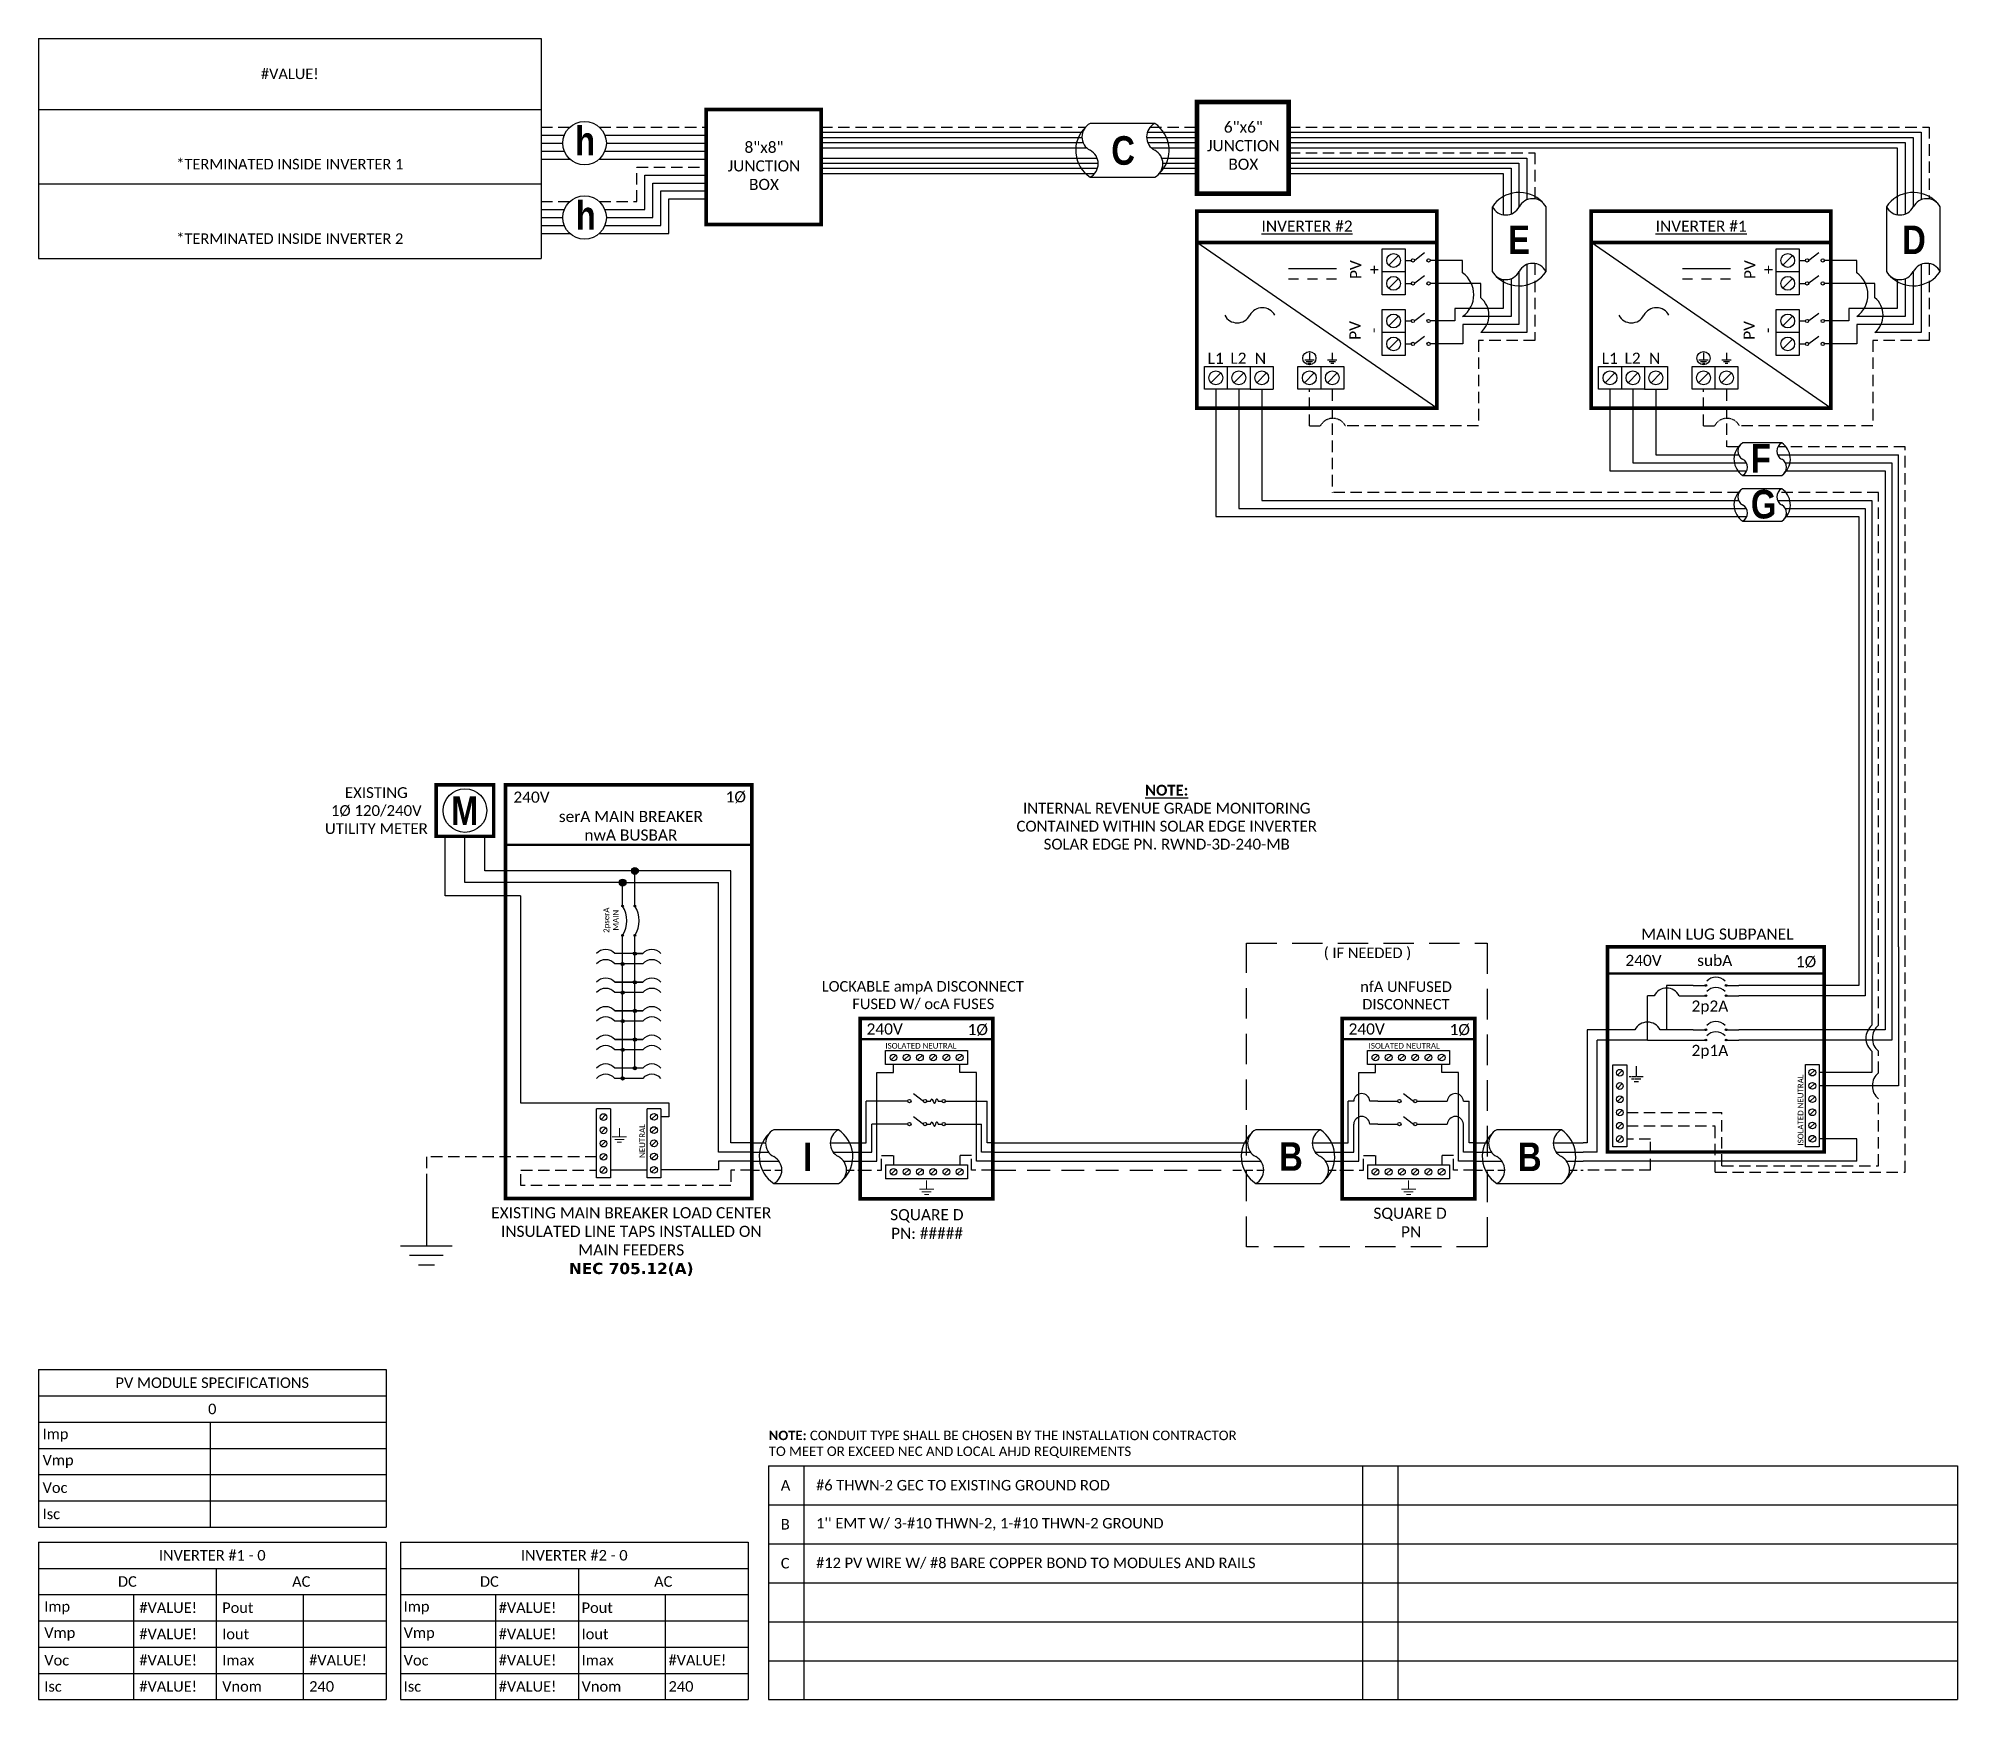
# Model space of a CAD drawing. Header units: feet. Extents: x 17956 to 18586, y 16029 to 16575.
import ezdxf

# ---------------------------------------------------------------- set-up
doc = ezdxf.new("R2010")
doc.units = ezdxf.units.FT
doc.header["$MEASUREMENT"] = 0
doc.linetypes.add('DASHED', pattern=[0.75, 0.5, -0.25])
doc.linetypes.add('HIDDEN', pattern=[0.375, 0.25, -0.125])
for name, color, linetype in [('ONE LINE BLOCKS', 7, 'Continuous'), ('TABLES', 7, 'Continuous'), ('TEXT', 7, 'Continuous'), ('Z - TITLEBLOCK TXT', 7, 'Continuous')]:
    doc.layers.add(name, color=color, linetype=linetype)
doc.styles.add('ONE LINE TXT', font='techb___.ttf')
doc.styles.get("Standard").update_dxf_attribs({"font": 'calibri.ttf'})

msp = doc.modelspace()

# ---------------------------------------------------------------- texts
at = {"color": 1, "linetype": 'Continuous'}
for s, p in [('%%UINVERTER #2', (18357.24, 16511.09)), ('%%UINVERTER #1', (18486.67, 16511.09))]:
    msp.add_text(s, height=3.6576, dxfattribs=at).set_placement(p)
at = {"color": 1, "linetype": 'Continuous', "char_height": 9.3833, "attachment_point": 1, "style": 'ONE LINE TXT'}
for s, insert in [('{\\W1;\\C256;h}', (18131.85, 16545.59)), ('{\\W1;\\C256;C}', (18307.91, 16542.46)), ('{\\W1;\\C256;h}', (18132.05, 16521.12)), ('{\\W1;\\C256;E}', (18438.2, 16513.12)), ('{\\W1;\\C256;D}', (18567.63, 16513.12)), ('{\\W1;\\C256;F}', (18517.94, 16441.33)), ('{\\W1;\\C256;G}', (18517.94, 16426.3)), ('{\\W1;\\C256;I}', (18206.74, 16211.95)), ('{\\W1;\\C256;B}', (18441.44, 16211.95))]:
    msp.add_mtext_dynamic_manual_height_columns(s, width=0.1385, gutter_width=2.13, heights=[0], dxfattribs=dict(at, insert=insert))
at = {"color": 1, "char_height": 3.658, "attachment_point": 5, "rotation": 90}
for s, width, insert in [('PV +', 2.8378, (18391.2, 16498.64)), ('PV +', 2.8378, (18520.63, 16498.64)), ('PV -', 2.8013, (18390.97, 16478.67)), ('PV -', 2.8013, (18520.41, 16478.67))]:
    msp.add_mtext_dynamic_manual_height_columns(s, width=width, gutter_width=0.75, heights=[0], dxfattribs=dict(at, insert=insert))
at = {"color": 1, "attachment_point": 5}
for s, insert, char_height in [('L1', (18342.19, 16469.51), 3.658), ('L2', (18349.65, 16469.54), 3.658), ('N', (18356.9, 16469.49), 3.66), ('L1', (18471.62, 16469.51), 3.658), ('L2', (18479.08, 16469.54), 3.658), ('N', (18486.33, 16469.49), 3.66)]:
    msp.add_mtext_dynamic_manual_height_columns(s, width=0.1481, gutter_width=0.75, heights=[0], dxfattribs=dict(at, insert=insert, char_height=char_height))
at = {"color": 10, "insert": (18195.41, 16117.32), "char_height": 3.10896, "attachment_point": 1}
msp.add_mtext_dynamic_manual_height_columns('\\A1;{\\fCalibri|b1|i0|c0|p34;NOTE:} {\\A0;\\H1.0052x;CONDUIT TYPE SHALL BE CHOSEN BY THE INSTALLATION CONTRACTOR\\PTO MEET OR EXCEED NEC AND LOCAL AHJD REQUIREMENTS}', width=164.3528, gutter_width=0, heights=[9.89], dxfattribs=at)

# ---------------------------------------------------------------- blocks, each defined once
blk = doc.blocks.new('2inverterSub')
at = {"layer": 'ONE LINE BLOCKS', "linetype": 'Continuous'}
h = blk.add_hatch(color=1, dxfattribs=at)
h.dxf.hatch_style = 1
edge = h.paths.add_edge_path()
edge.add_arc((40.28, 60.73), 0.291, 0, 360)
h = blk.add_hatch(color=1, dxfattribs=at)
h.dxf.hatch_style = 1
edge = h.paths.add_edge_path()
edge.add_arc((40.28, 57.35), 0.291, 0, 360)
h = blk.add_hatch(color=1, dxfattribs=at)
h.dxf.hatch_style = 1
edge = h.paths.add_edge_path()
edge.add_arc((46.96, 60.73), 0.291, 0, 360)
h = blk.add_hatch(color=1, dxfattribs=at)
h.dxf.hatch_style = 1
edge = h.paths.add_edge_path()
edge.add_arc((46.96, 57.35), 0.291, 0, 360)
h = blk.add_hatch(color=1, dxfattribs=at)
h.dxf.hatch_style = 1
edge = h.paths.add_edge_path()
edge.add_arc((40.28, 46.17), 0.291, 0, 360)
h = blk.add_hatch(color=1, dxfattribs=at)
h.dxf.hatch_style = 1
edge = h.paths.add_edge_path()
edge.add_arc((46.96, 46.17), 0.291, 0, 360)
h = blk.add_hatch(color=1, dxfattribs=at)
h.dxf.hatch_style = 1
edge = h.paths.add_edge_path()
edge.add_arc((40.28, 42.79), 0.291, 0, 360)
h = blk.add_hatch(color=1, dxfattribs=at)
h.dxf.hatch_style = 1
edge = h.paths.add_edge_path()
edge.add_arc((46.96, 42.79), 0.291, 0, 360)
at = {"color": 7, "linetype": 'Continuous'}
for p, q in [((90.5, 73.37), (90.5, 60.73)), ((99.2, 73.37), (99.2, 46.17)), ((36.09, 60.73), (27.43, 60.73)), ((27.43, 60.73), (27.43, 46.17)), ((90.5, 60.73), (51.15, 60.73)), ((17.02, 46.17), (1.34, 46.17)), ((1.34, 46.17), (1.34, 9)), ((36.09, 46.17), (25.26, 46.17)), ((99.2, 46.17), (51.15, 46.17)), ((1.34, 9), (0, 9))]:
    blk.add_line(p, q, dxfattribs=at)
at = {"color": 10, "linetype": 'Continuous'}
for p, q in [((92.67, 73.37), (92.67, 57.35)), ((101.37, 73.37), (101.37, 42.79)), ((21.14, 42.79), (21.14, 57.35)), ((23.31, 57.35), (21.14, 57.35)), ((31.55, 57.35), (36.09, 57.35)), ((92.67, 57.35), (51.15, 57.35)), ((21.14, 42.79), (4.63, 42.79)), ((4.63, 6), (4.63, 42.79)), ((21.14, 42.79), (36.09, 42.79)), ((101.37, 42.79), (51.15, 42.79)), ((4.63, 6), (0, 6))]:
    blk.add_line(p, q, dxfattribs=at)
at = {"color": 253, "linetype": 'Continuous'}
for p, q in [((94.85, 73.37), (94.85, 47.66)), ((103.55, 73.37), (103.55, 27.76)), ((94.85, 39.1), (94.85, 32.11)), ((94.85, 32.11), (77.54, 32.11)), ((103.55, 27.76), (77.54, 27.76)), ((89.88, 10.36), (77.54, 10.36)), ((89.88, 3), (89.88, 10.36)), ((89.88, 3), (0, 3))]:
    blk.add_line(p, q, dxfattribs=at)
at = {"color": 10, "linetype": 'Continuous'}
blk.add_arc((27.43, 55.19), 4.65, 27.66392, 152.33608, dxfattribs=at)
at = {"color": 7, "linetype": 'Continuous'}
blk.add_arc((21.14, 44.01), 4.65, 27.66392, 152.33608, dxfattribs=at)
at = {"color": 253, "linetype": 'Continuous'}
blk.add_arc((98.43, 43.38), 5.58, 129.92155, 230.07845, dxfattribs=at)
at = {"layer": 'ONE LINE BLOCKS', "lineweight": 50}
blk.add_line((8.04, 64.67), (79.2, 64.67), dxfattribs=at)
at = {"layer": 'ONE LINE BLOCKS', "lineweight": 50, "const_width": 1.19}
blk.add_lwpolyline([(8.04, 6.01), (8.04, 73.37), (79.2, 73.37), (79.2, 6.01)], close=True, dxfattribs=at)
at = {"layer": 'TEXT', "color": 92, "linetype": 'HIDDEN', "ltscale": 15}
for p, q in [((97.02, 47.66), (97.02, 73.37)), ((105.72, -0.66), (105.72, 73.37)), ((97.02, 32.03), (97.02, 39.1)), ((14.31, 18.99), (45.6, 18.99)), ((45.6, 1.52), (45.6, 18.99)), ((97.02, 1.52), (97.02, 23.48)), ((14.31, 14.64), (43.39, 14.64)), ((43.39, -0.66), (43.39, 14.64)), ((22.14, 10.28), (14.31, 10.28)), ((22.14, 0), (22.14, 10.28)), ((22.14, 0), (0, 0)), ((45.6, 1.52), (97.02, 1.52)), ((43.39, -0.66), (105.72, -0.66))]:
    blk.add_line(p, q, dxfattribs=at)
at = {"layer": 'TEXT', "color": 92, "linetype": 'HIDDEN', "flags": 128}
for points in [[(17.42, 34.26), (17.42, 30.76)], [(15.08, 30.76), (19.76, 30.76)], [(18.95, 29.89), (15.89, 29.89)], [(18.13, 29.02), (16.7, 29.02)]]:
    blk.add_lwpolyline(points, dxfattribs=at)
at = {"layer": 'TEXT', "color": 92, "linetype": 'Continuous', "ltscale": 4}
for centre in [(100.49, 43.38), (100.49, 27.76)]:
    blk.add_arc(centre, 5.51, 129.05896, 230.94104, dxfattribs=at)
at = {"layer": 'Z - TITLEBLOCK TXT', "color": 1, "linetype": 'Continuous'}
for p, q in [((9.77, 7.69), (9.77, 34.63)), ((9.77, 34.63), (14.31, 34.63)), ((14.31, 34.63), (14.31, 7.69)), ((73, 7.76), (73, 34.71)), ((73, 34.71), (77.54, 34.71)), ((77.54, 34.71), (77.54, 7.76)), ((14.31, 7.69), (9.77, 7.69)), ((77.54, 7.76), (73, 7.76))]:
    blk.add_line(p, q, dxfattribs=at)
at = {"layer": 'Z - TITLEBLOCK TXT', "color": 4, "linetype": 'Continuous'}
for p, q in [((12.83, 32.82), (11.25, 31.25)), ((76.06, 32.9), (74.49, 31.32)), ((12.83, 28.47), (11.25, 26.9)), ((76.06, 28.54), (74.49, 26.97)), ((12.83, 24.12), (11.25, 22.55)), ((12.83, 19.77), (11.25, 18.2)), ((76.06, 24.19), (74.49, 22.62)), ((76.06, 19.84), (74.49, 18.27)), ((12.83, 15.42), (11.25, 13.85)), ((76.06, 15.49), (74.49, 13.92)), ((12.83, 11.07), (11.25, 9.5)), ((76.06, 11.14), (74.49, 9.57))]:
    blk.add_line(p, q, dxfattribs=at)
at = {"layer": 'Z - TITLEBLOCK TXT', "color": 1, "linetype": 'Continuous', "flags": 128}
for points in [[(36.09, 60.73), (40.28, 60.73)], [(36.09, 60.73), (40.28, 60.73)], [(36.09, 57.35), (40.28, 57.35)], [(36.09, 57.35), (40.28, 57.35)], [(46.96, 60.73), (51.15, 60.73)], [(46.96, 57.35), (51.15, 57.35)], [(36.09, 46.17), (40.28, 46.17)], [(36.09, 46.17), (40.28, 46.17)], [(46.96, 46.17), (51.15, 46.17)], [(36.09, 42.79), (40.28, 42.79)], [(36.09, 42.79), (40.28, 42.79)], [(46.96, 42.79), (51.15, 42.79)]]:
    blk.add_lwpolyline(points, dxfattribs=at)
at = {"layer": 'Z - TITLEBLOCK TXT', "color": 1, "linetype": 'Continuous'}
for centre in [(40.28, 60.73), (40.28, 57.35), (46.96, 60.73), (46.96, 57.35), (40.28, 46.17), (46.96, 46.17), (40.28, 42.79), (46.96, 42.79)]:
    blk.add_circle(centre, 0.291, dxfattribs=at)
at = {"layer": 'Z - TITLEBLOCK TXT', "color": 4, "linetype": 'Continuous'}
for centre in [(12.04, 32.04), (75.27, 32.11), (12.04, 27.69), (75.27, 27.76), (12.04, 23.34), (12.04, 18.99), (75.27, 23.41), (75.27, 19.06), (12.04, 14.64), (75.27, 14.71), (12.04, 10.28), (75.27, 10.36)]:
    blk.add_circle(centre, 1.11, dxfattribs=at)
at = {"layer": 'Z - TITLEBLOCK TXT', "color": 1, "linetype": 'Continuous'}
for centre in [(43.62, 59.53), (43.62, 56.15), (43.62, 44.97), (43.62, 41.59)]:
    blk.add_arc(centre, 3.93, 40.3392, 139.6608, dxfattribs=at)
at = {"layer": 'TABLES', "color": 1, "linetype": 'Continuous'}
for s, p in [('2p2A', (35.59, 52.11)), ('2p1A', (35.59, 37.55))]:
    blk.add_text(s, height=3.658, dxfattribs=at).set_placement(p)
at = {"layer": 'TABLES', "color": 4, "linetype": 'Continuous'}
blk.add_text('ISOLATED NEUTRAL', height=1.8743, rotation=90, dxfattribs=at).set_placement((72.35, 8.12))
at = {"layer": 'TEXT', "color": 1, "attachment_point": 5}
for s, width, gutter_width, insert, char_height in [('MAIN LUG SUBPANEL ', 62.3984, 7.17, (44.08, 77.57), 3.6576), ('240V', 0.1481, 0.75, (19.83, 68.92), 3.658), ('subA', 0.1481, 0.75, (43.21, 68.92), 3.658), ('1Ø', 0.1481, 0.75, (73.19, 68.41), 3.658)]:
    blk.add_mtext_dynamic_manual_height_columns(s, width=width, gutter_width=gutter_width, heights=[0], dxfattribs=dict(at, insert=insert, char_height=char_height))
blk = doc.blocks.new('*U17')
at = {"color": 7, "linetype": 'Continuous'}
for p, q in [((-7.14, 13.31), (-28.39, 13.31)), ((-28.39, -4.31), (-7.14, -4.31))]:
    blk.add_line(p, q, dxfattribs=at)
at = {"color": 7}
for p, q in [((-35.53, 9), (-31.05, 9)), ((-9.81, 9), (0, 9))]:
    blk.add_line(p, q, dxfattribs=at)
at = {"color": 10}
for p, q in [((-35.53, 6), (-30.11, 6)), ((-8.87, 6), (0, 6))]:
    blk.add_line(p, q, dxfattribs=at)
at = {"color": 253}
for p, q in [((-35.53, 3), (-26.66, 3)), ((-5.41, 3), (0, 3))]:
    blk.add_line(p, q, dxfattribs=at)
at = {"color": 92, "linetype": 'HIDDEN', "ltscale": 10}
for p, q in [((-4.48, 0), (0, 0)), ((-35.53, 0), (-25.72, 0))]:
    blk.add_line(p, q, dxfattribs=at)
at = {"linetype": 'Continuous'}
for centre, start, end in [((-26.08, 8.91), 117.66392, 242.33608), ((-4.83, 8.91), 117.66392, 242.33608), ((-30.7, 0.09), 297.66392, 62.33608), ((-9.45, 0.09), 297.66392, 62.33608)]:
    blk.add_arc(centre, 4.98, start, end, dxfattribs=at)
at = {"color": 7, "linetype": 'Continuous'}
for centre, start, end in [((-12.99, 4.5), 313.97324, 56.42648), ((-22.54, 4.5), 133.97324, 236.42648)]:
    blk.add_arc(centre, 10.58, start, end, dxfattribs=at)
blk = doc.blocks.new('*U24')
at = {"lineweight": 50}
blk.add_line((-43.61, 43.06), (0, 43.06), dxfattribs=at)
at = {"color": 1, "linetype": 'Continuous'}
for p, q in [((-35.27, 34.78), (-35.27, 39.32)), ((-35.27, 39.32), (-8.32, 39.32)), ((-8.32, 39.32), (-8.32, 34.78)), ((-8.32, 34.78), (-35.27, 34.78)), ((-26.07, 25.18), (-22.81, 22.74)), ((-21.73, 22.73), (-20.49, 22.73)), ((-17.94, 22.73), (-16.7, 22.73)), ((-26.07, 17.65), (-22.81, 15.2)), ((-21.73, 15.2), (-20.49, 15.2)), ((-17.94, 15.2), (-16.7, 15.2)), ((-35.27, 1.76), (-8.32, 1.76)), ((-35.27, 1.76), (-35.27, -2.78)), ((-8.32, 1.76), (-8.32, -2.78)), ((-8.32, -2.78), (-35.27, -2.78))]:
    blk.add_line(p, q, dxfattribs=at)
at = {"color": 4, "linetype": 'Continuous'}
for p, q in [((-31.89, 37.83), (-33.46, 36.26)), ((-27.53, 37.83), (-29.11, 36.26)), ((-23.18, 37.83), (-24.76, 36.26)), ((-18.83, 37.83), (-20.41, 36.26)), ((-14.48, 37.83), (-16.06, 36.26)), ((-10.13, 37.83), (-11.7, 36.26)), ((-31.89, 0.28), (-33.46, -1.3)), ((-27.53, 0.28), (-29.11, -1.3)), ((-23.18, 0.28), (-24.76, -1.3)), ((-18.83, 0.28), (-20.41, -1.3)), ((-14.48, 0.28), (-16.06, -1.3)), ((-10.13, 0.28), (-11.7, -1.3))]:
    blk.add_line(p, q, dxfattribs=at)
at = {"color": 253, "linetype": 'Continuous'}
for p, q in [((-38.16, 3), (-38.16, 32.17)), ((-38.16, 32.17), (-32.67, 32.17)), ((-32.67, 32.17), (-32.67, 34.78)), ((-10.92, 32.17), (-10.92, 34.78)), ((-5.43, 32.17), (-10.92, 32.17)), ((-5.43, 3), (-5.43, 32.17)), ((-43.61, 3), (-38.16, 3)), ((0, 3), (-5.43, 3))]:
    blk.add_line(p, q, dxfattribs=at)
at = {"color": 7, "linetype": 'Continuous'}
for p, q in [((-27.97, 22.73), (-41.66, 22.73)), ((-41.66, 9), (-41.66, 22.73)), ((-15.62, 22.73), (-1.93, 22.73)), ((-1.93, 9), (-1.93, 22.73))]:
    blk.add_line(p, q, dxfattribs=at)
at = {"color": 10, "linetype": 'Continuous'}
for p, q in [((-27.97, 15.2), (-39.8, 15.2)), ((-39.8, 6), (-39.8, 15.2)), ((-15.62, 15.2), (-3.79, 15.19)), ((-3.79, 6), (-3.79, 15.2)), ((-43.61, 6), (-39.8, 6)), ((0, 6), (-3.79, 6))]:
    blk.add_line(p, q, dxfattribs=at)
at = {"color": 7}
for p, q in [((-43.61, 9), (-41.66, 9)), ((0, 9), (-1.93, 9))]:
    blk.add_line(p, q, dxfattribs=at)
at = {"color": 92, "linetype": 'HIDDEN', "ltscale": 15}
for p, q in [((-43.61, 0), (-36.58, 0)), ((-36.58, 0), (-36.58, 4.9)), ((-36.58, 4.9), (-32.67, 4.9)), ((-32.67, 4.9), (-32.67, 1.76)), ((-7.01, 4.9), (-10.92, 4.9)), ((-10.92, 4.9), (-10.92, 1.76)), ((-7.01, 0), (-7.01, 4.9)), ((0, 0), (-7.01, 0))]:
    blk.add_line(p, q, dxfattribs=at)
at = {"lineweight": 50, "const_width": 1.19}
blk.add_lwpolyline([(-43.61, -9.34), (-43.61, 49.84), (0, 49.84), (0, -9.34)], close=True, dxfattribs=at)
at = {"color": 92, "linetype": 'Continuous', "lineweight": 5, "ltscale": 0.05, "flags": 128}
for points in [[(-24.14, -6.17), (-19.45, -6.17)], [(-21.8, -3.32), (-21.8, -6.17)], [(-20.27, -7.03), (-23.32, -7.03)], [(-21.08, -7.9), (-22.51, -7.9)]]:
    blk.add_lwpolyline(points, dxfattribs=at)
at = {"color": 4, "linetype": 'Continuous'}
for centre in [(-32.67, 37.05), (-28.32, 37.05), (-23.97, 37.05), (-19.62, 37.05), (-15.27, 37.05), (-10.92, 37.05), (-32.67, -0.51), (-28.32, -0.51), (-23.97, -0.51), (-19.62, -0.51), (-15.27, -0.51), (-10.92, -0.51)]:
    blk.add_circle(centre, 1.11, dxfattribs=at)
at = {"color": 1, "linetype": 'Continuous'}
for centre in [(-27.43, 22.73), (-22.27, 22.73), (-16.16, 22.73), (-27.43, 15.2), (-22.27, 15.2), (-16.16, 15.19)]:
    blk.add_circle(centre, 0.541, dxfattribs=at)
for points in [[(-20.49, 22.73), (-20.12, 23.49), (-19.22, 21.97), (-18.39, 23.49), (-17.94, 22.73)], [(-20.49, 15.2), (-20.12, 15.96), (-19.22, 14.43), (-18.39, 15.96), (-17.94, 15.2)]]:
    blk.add_spline(points, degree=3, dxfattribs=at)
at = {"color": 7}
blk.add_blockref('*U17', (-43.61, 0), dxfattribs=at)
at = {"color": 4, "linetype": 'Continuous'}
blk.add_text('ISOLATED NEUTRAL', height=1.8743, dxfattribs=at).set_placement((-35.32, 39.97))
at = {"color": 1}
for s, width, gutter_width, heights, insert, char_height, attachment_point in [('\\A1;\\pi2.6661;LOCKABLE ampA DISCONNECT \\P\\pi12.722;FUSED W/ ocA FUSES', 71.8931, 92.23, [18.56], (-58.88, 62.16), 3.4544, 1), ('240V', 0.1481, 0.75, [0], (-35.55, 46.4), 3.658, 5), ('1Ø', 0.1481, 0.75, [0], (-4.98, 46.1), 3.658, 5), ('\\A1;\\pi5.5987,t23.887;SQUARE D\\P\\pi5.8899,t24.178;PN: #####', 35.0816, 28.88, [13.54], (-39.35, -12.75), 3.6576, 1)]:
    blk.add_mtext_dynamic_manual_height_columns(s, width=width, gutter_width=gutter_width, heights=heights, dxfattribs=dict(at, insert=insert, char_height=char_height, attachment_point=attachment_point))
blk = doc.blocks.new('lineTapPanel')
at = {"linetype": 'Continuous'}
h = blk.add_hatch(color=254, dxfattribs=at)
h.dxf.hatch_style = 1
edge = h.paths.add_edge_path()
edge.add_arc((-42.47, 94.51), 1.11, 0, 360)
h = blk.add_hatch(color=254, dxfattribs=at)
h.dxf.hatch_style = 1
edge = h.paths.add_edge_path()
edge.add_arc((-38.44, 98.34), 1.11, 0, 360)
h = blk.add_hatch(color=1, dxfattribs=at)
h.dxf.hatch_style = 1
edge = h.paths.add_edge_path()
edge.add_arc((-42.47, 86.8), 0.291, 0, 360)
h = blk.add_hatch(color=1, dxfattribs=at)
h.dxf.hatch_style = 1
edge = h.paths.add_edge_path()
edge.add_arc((-38.44, 86.8), 0.291, 0, 360)
h = blk.add_hatch(color=1, dxfattribs=at)
h.dxf.hatch_style = 1
edge = h.paths.add_edge_path()
edge.add_arc((-42.47, 77.16), 0.291, 0, 360)
h = blk.add_hatch(color=1, dxfattribs=at)
h.dxf.hatch_style = 1
edge = h.paths.add_edge_path()
edge.add_arc((-38.44, 77.16), 0.291, 0, 360)
h = blk.add_hatch(color=1, dxfattribs=at)
h.dxf.hatch_style = 1
edge = h.paths.add_edge_path()
edge.add_arc((-38.44, 71.16), 0.528, 0, 360)
h = blk.add_hatch(color=1, dxfattribs=at)
h.dxf.hatch_style = 1
edge = h.paths.add_edge_path()
edge.add_arc((-42.47, 67.78), 0.528, 0, 360)
h = blk.add_hatch(color=1, dxfattribs=at)
h.dxf.hatch_style = 1
edge = h.paths.add_edge_path()
edge.add_arc((-42.47, 58.38), 0.528, 0, 360)
h = blk.add_hatch(color=1, dxfattribs=at)
h.dxf.hatch_style = 1
edge = h.paths.add_edge_path()
edge.add_arc((-38.44, 61.76), 0.528, 0, 360)
h = blk.add_hatch(color=1, dxfattribs=at)
h.dxf.hatch_style = 1
edge = h.paths.add_edge_path()
edge.add_arc((-38.44, 52.36), 0.528, 0, 360)
h = blk.add_hatch(color=1, dxfattribs=at)
h.dxf.hatch_style = 1
edge = h.paths.add_edge_path()
edge.add_arc((-42.47, 48.98), 0.528, 0, 360)
h = blk.add_hatch(color=1, dxfattribs=at)
h.dxf.hatch_style = 1
edge = h.paths.add_edge_path()
edge.add_arc((-42.47, 39.58), 0.528, 0, 360)
h = blk.add_hatch(color=1, dxfattribs=at)
h.dxf.hatch_style = 1
edge = h.paths.add_edge_path()
edge.add_arc((-38.44, 42.95), 0.528, 0, 360)
h = blk.add_hatch(color=1, dxfattribs=at)
h.dxf.hatch_style = 1
edge = h.paths.add_edge_path()
edge.add_arc((-38.44, 33.55), 0.528, 0, 360)
h = blk.add_hatch(color=1, dxfattribs=at)
h.dxf.hatch_style = 1
edge = h.paths.add_edge_path()
edge.add_arc((-42.47, 30.17), 0.528, 0, 360)
at = {"color": 155, "true_color": 0x647190}
blk.add_line((-80.92, 126.59), (0, 126.59), dxfattribs=at)
at = {"color": 253, "linetype": 'Continuous'}
for p, q in [((-100.73, 90.2), (-100.73, 109.7)), ((-76.04, 90.2), (-100.73, 90.2)), ((-76.04, 90.2), (-76.04, 22.16)), ((-76.04, 22.16), (-27.25, 22.16)), ((-27.25, 22.16), (-27.25, 17.57)), ((-27.25, 17.57), (-29.89, 17.57)), ((-11.01, 0.16), (-29.89, 0.16)), ((0, 3), (-11.01, 3)), ((-11.01, 3), (-11.01, 0.16))]:
    blk.add_line(p, q, dxfattribs=at)
at = {"color": 10, "linetype": 'Continuous'}
for p, q in [((-94.24, 94.51), (-94.24, 109.7)), ((-43.58, 94.51), (-94.24, 94.51)), ((-42.47, 87.09), (-42.47, 93.4)), ((-41.36, 94.51), (-10.98, 94.51)), ((-10.98, 6), (-10.98, 94.51)), ((-42.47, 30.17), (-42.47, 76.87)), ((-35.88, 67.78), (-45.04, 67.78)), ((-35.88, 58.38), (-45.04, 58.38)), ((-35.88, 48.98), (-45.04, 48.98)), ((-35.88, 39.58), (-45.04, 39.58)), ((-35.88, 30.17), (-45.04, 30.17)), ((0, 6), (-10.98, 6))]:
    blk.add_line(p, q, dxfattribs=at)
at = {"color": 7, "linetype": 'Continuous'}
for p, q in [((-87.75, 98.34), (-87.75, 109.7)), ((-39.56, 98.34), (-87.75, 98.34)), ((-38.44, 87.09), (-38.44, 97.23)), ((-6.96, 9), (-6.96, 98.34)), ((-38.44, 61.76), (-38.44, 76.87)), ((-35.88, 71.16), (-45.04, 71.16)), ((-38.44, 71.16), (-35.88, 71.16)), ((-45.04, 61.76), (-35.88, 61.76)), ((-35.88, 61.76), (-45.04, 61.76)), ((-38.44, 52.36), (-38.44, 61.76)), ((-45.04, 52.36), (-35.88, 52.36)), ((-35.88, 52.36), (-45.04, 52.36)), ((-38.44, 42.95), (-38.44, 52.36)), ((-45.04, 42.95), (-35.88, 42.95)), ((-35.88, 42.95), (-45.04, 42.95)), ((-38.44, 33.55), (-38.44, 42.95)), ((-35.88, 33.55), (-45.04, 33.55))]:
    blk.add_line(p, q, dxfattribs=at)
at = {"lineweight": 50}
blk.add_line((-80.92, 106.95), (0, 106.95), dxfattribs=at)
at = {"color": 7}
for p, q in [((-6.96, 98.34), (-37.33, 98.34)), ((0, 9), (-6.96, 9))]:
    blk.add_line(p, q, dxfattribs=at)
at = {"color": 1, "linetype": 'Continuous'}
for p, q in [((-51.03, -2.51), (-51.03, 20.23)), ((-46.49, 20.23), (-51.03, 20.23)), ((-46.49, 20.23), (-46.49, -2.51)), ((-34.43, -2.43), (-34.43, 20.16)), ((-29.89, 20.16), (-34.43, 20.16)), ((-29.89, 20.16), (-29.89, -2.43)), ((-46.49, -2.51), (-51.03, -2.51)), ((-29.89, -2.43), (-34.43, -2.43))]:
    blk.add_line(p, q, dxfattribs=at)
at = {"color": 4, "linetype": 'Continuous'}
for p, q in [((-47.97, 18.28), (-49.55, 16.71)), ((-47.97, 13.93), (-49.55, 12.36)), ((-31.37, 18.35), (-32.94, 16.78)), ((-31.37, 14), (-32.94, 12.43)), ((-47.97, 9.58), (-49.55, 8.01)), ((-31.37, 9.65), (-32.94, 8.08)), ((-47.97, 5.23), (-49.55, 3.66)), ((-47.97, 0.88), (-49.55, -0.69)), ((-31.37, 5.3), (-32.94, 3.73)), ((-31.37, 0.95), (-32.94, -0.62))]:
    blk.add_line(p, q, dxfattribs=at)
at = {"color": 92, "linetype": 'HIDDEN', "ltscale": 15}
for p, q in [((-51.03, 4.44), (-106.89, 4.44)), ((-106.89, 4.44), (-106.89, -4.87)), ((-75.84, -4.96), (-75.84, 0.09)), ((-75.84, 0.09), (-51.03, 0.09)), ((0, 0), (-6.96, 0)), ((-6.96, -4.96), (-75.84, -4.96)), ((-6.96, 0), (-6.96, -4.96))]:
    blk.add_line(p, q, dxfattribs=at)
at = {"color": 92, "linetype": 'Continuous', "ltscale": 15}
blk.add_line((-34.43, 0.09), (-46.49, 0.09), dxfattribs=at)
at = {"color": 92, "ltscale": 15}
blk.add_line((-106.89, -4.87), (-106.89, -24.84), dxfattribs=at)
at = {"lineweight": 50, "const_width": 1.19}
for points in [[(-103.67, 109.7), (-103.67, 126.59), (-84.82, 126.59), (-84.82, 109.7)], [(-80.92, -9.3), (-80.92, 126.59), (0, 126.59), (0, -9.3)]]:
    blk.add_lwpolyline(points, close=True, dxfattribs=at)
at = {"color": 92, "linetype": 'Continuous', "lineweight": 5, "ltscale": 0.05, "flags": 128}
for points in [[(-43.54, 13.81), (-43.54, 10.97)], [(-45.88, 10.97), (-41.2, 10.97)], [(-42.01, 10.1), (-45.07, 10.1)], [(-42.82, 9.23), (-44.25, 9.23)]]:
    blk.add_lwpolyline(points, dxfattribs=at)
at = {"color": 92, "linetype": 'Continuous', "ltscale": 4, "flags": 128}
for points in [[(-115.37, -24.84), (-98.41, -24.84)], [(-101.35, -27.98), (-112.43, -27.98)], [(-104.29, -31.12), (-109.49, -31.12)]]:
    blk.add_lwpolyline(points, dxfattribs=at)
at = {"linetype": 'Continuous'}
blk.add_circle((-94.24, 118.15), 7.15, dxfattribs=at)
at = {"color": 7, "linetype": 'Continuous'}
for centre in [(-42.47, 94.51), (-38.44, 98.34), (-38.44, 98.34)]:
    blk.add_circle(centre, 1.11, dxfattribs=at)
at = {"color": 1, "linetype": 'Continuous'}
for centre, radius in [((-42.47, 86.8), 0.291), ((-38.44, 86.8), 0.291), ((-42.47, 77.16), 0.291), ((-38.44, 77.16), 0.291), ((-38.44, 71.16), 0.528), ((-42.47, 67.78), 0.528), ((-42.47, 58.38), 0.528), ((-38.44, 61.76), 0.528), ((-38.44, 52.36), 0.528), ((-42.47, 48.98), 0.528), ((-42.47, 39.58), 0.528), ((-38.44, 42.95), 0.528), ((-38.44, 33.55), 0.528), ((-42.47, 30.17), 0.528)]:
    blk.add_circle(centre, radius, dxfattribs=at)
at = {"color": 4, "linetype": 'Continuous'}
for centre in [(-48.76, 17.49), (-48.76, 13.14), (-32.16, 17.57), (-32.16, 13.21), (-48.76, 8.79), (-32.16, 8.86), (-48.76, 4.44), (-48.76, 0.09), (-32.16, 4.51), (-32.16, 0.16)]:
    blk.add_circle(centre, 1.11, dxfattribs=at)
at = {"color": 1, "linetype": 'Continuous'}
for centre, radius, start, end in [((-50.14, 81.98), 9.06, 327.87082, 32.12918), ((-46.11, 81.98), 9.06, 327.87082, 32.12918), ((-48.03, 68.62), 3.93, 40.3392, 139.6608), ((-32.88, 68.62), 3.93, 40.3392, 139.6608), ((-48.03, 65.24), 3.93, 40.3392, 139.6608), ((-48.03, 59.21), 3.93, 40.3392, 139.6608), ((-32.88, 65.24), 3.93, 40.3392, 139.6608), ((-32.88, 59.21), 3.93, 40.3392, 139.6608), ((-48.03, 55.84), 3.93, 40.3392, 139.6608), ((-32.88, 55.84), 3.93, 40.3392, 139.6608), ((-48.03, 49.81), 3.93, 40.3392, 139.6608), ((-32.88, 49.81), 3.93, 40.3392, 139.6608), ((-48.03, 46.43), 3.93, 40.3392, 139.6608), ((-48.03, 40.41), 3.93, 40.3392, 139.6608), ((-32.88, 46.43), 3.93, 40.3392, 139.6608), ((-32.88, 40.41), 3.93, 40.3392, 139.6608), ((-48.03, 37.03), 3.93, 40.3392, 139.6608), ((-32.88, 37.03), 3.93, 40.3392, 139.6608), ((-48.03, 31.01), 3.93, 40.3392, 139.6608), ((-48.03, 27.63), 3.93, 40.3392, 139.6608), ((-32.88, 31.01), 3.93, 40.3392, 139.6608), ((-32.88, 27.63), 3.93, 40.3392, 139.6608)]:
    blk.add_arc(centre, radius, start, end, dxfattribs=at)
at = {"color": 253, "linetype": 'Continuous', "style": 'ONE LINE TXT'}
blk.add_text('M', height=9.38, dxfattribs=at).set_placement((-98.8, 113.43))
at = {"color": 4, "linetype": 'Continuous'}
blk.add_text('NEUTRAL', height=1.874, rotation=90, dxfattribs=at).set_placement((-35.08, 4.08))
at = {"color": 1, "attachment_point": 5}
for s, width, gutter_width, heights, insert, char_height in [('EXISTING\\P1Ø 120/240V UTILITY METER', 37.8067, 7.17, [0], (-123.35, 118.13), 3.5433), ('240V', 0.1481, 0.75, [0], (-72.39, 122.54), 3.658), ('1Ø', 0.1481, 0.75, [0], (-5.31, 122.54), 3.658), ('serA MAIN BREAKER\\PnwA BUSBAR', 72.4998, 0.75, [0], (-39.75, 113.14), 3.6576), ('EXISTING MAIN BREAKER LOAD CENTER INSULATED LINE TAPS INSTALLED ON MAIN FEEDERS\\P{\\fVerdana|b1|i0|c0|p34;NEC 705.12(A)}', 98.9176, 7.17, [106.42], (-39.63, -23.42), 3.6576)]:
    blk.add_mtext_dynamic_manual_height_columns(s, width=width, gutter_width=gutter_width, heights=heights, dxfattribs=dict(at, insert=insert, char_height=char_height))
at = {"color": 4, "linetype": 'Continuous', "insert": (-46.25, 82.15), "char_height": 1.874, "attachment_point": 5, "rotation": 90}
blk.add_mtext_dynamic_manual_height_columns('2pserA\\PMAIN', width=0.1481, gutter_width=0.75, heights=[0], dxfattribs=at)
blk = doc.blocks.new('*U26')
at = {"color": 7}
blk.add_blockref('lineTapPanel', (0, 0), dxfattribs=at)
blk = doc.blocks.new('unfusedDisconnect')
at = {"lineweight": 50}
blk.add_line((-43.61, 43.06), (0, 43.06), dxfattribs=at)
at = {"color": 1, "linetype": 'Continuous'}
for p, q in [((-35.27, 34.78), (-35.27, 39.32)), ((-35.27, 39.32), (-8.32, 39.32)), ((-8.32, 39.32), (-8.32, 34.78)), ((-8.32, 34.78), (-35.27, 34.78)), ((-31.89, 22.73), (-25.32, 22.73)), ((-23.43, 25.18), (-20.16, 22.74)), ((-19.08, 22.73), (-11.7, 22.73)), ((-31.89, 15.2), (-25.32, 15.2)), ((-23.43, 17.65), (-20.16, 15.2)), ((-19.08, 15.2), (-11.7, 15.19)), ((-35.27, 1.76), (-8.32, 1.76)), ((-35.27, 1.76), (-35.27, -2.78)), ((-8.32, 1.76), (-8.32, -2.78)), ((-8.32, -2.78), (-35.27, -2.78))]:
    blk.add_line(p, q, dxfattribs=at)
at = {"color": 4, "linetype": 'Continuous'}
for p, q in [((-31.89, 37.83), (-33.46, 36.26)), ((-27.53, 37.83), (-29.11, 36.26)), ((-23.18, 37.83), (-24.76, 36.26)), ((-18.83, 37.83), (-20.41, 36.26)), ((-14.48, 37.83), (-16.06, 36.26)), ((-10.13, 37.83), (-11.7, 36.26)), ((-31.89, 0.28), (-33.46, -1.3)), ((-27.53, 0.28), (-29.11, -1.3)), ((-23.18, 0.28), (-24.76, -1.3)), ((-18.83, 0.28), (-20.41, -1.3)), ((-14.48, 0.28), (-16.06, -1.3)), ((-10.13, 0.28), (-11.7, -1.3))]:
    blk.add_line(p, q, dxfattribs=at)
at = {"color": 253, "linetype": 'Continuous'}
for p, q in [((-38.16, 3), (-38.16, 32.17)), ((-38.16, 32.17), (-32.67, 32.17)), ((-32.67, 32.17), (-32.67, 34.78)), ((-10.92, 32.17), (-10.92, 34.78)), ((-5.43, 32.17), (-10.92, 32.17)), ((-5.43, 3), (-5.43, 32.17)), ((-43.61, 3), (-38.16, 3)), ((0, 3), (-5.43, 3))]:
    blk.add_line(p, q, dxfattribs=at)
at = {"color": 7, "linetype": 'Continuous'}
for p, q in [((-41.66, 9), (-41.66, 22.73)), ((-39.8, 22.73), (-41.66, 22.73)), ((-31.89, 22.73), (-34.52, 22.73)), ((-11.7, 22.73), (-9.07, 22.73)), ((-3.79, 22.73), (-1.93, 22.73)), ((-1.93, 9), (-1.93, 22.73))]:
    blk.add_line(p, q, dxfattribs=at)
at = {"color": 10, "linetype": 'Continuous'}
for p, q in [((-39.8, 6), (-39.8, 15.2)), ((-31.89, 15.2), (-34.52, 15.2)), ((-11.7, 15.2), (-9.07, 15.2)), ((-3.79, 6), (-3.79, 15.2)), ((-43.61, 6), (-39.8, 6)), ((0, 6), (-3.79, 6))]:
    blk.add_line(p, q, dxfattribs=at)
at = {"color": 7}
for p, q in [((-43.61, 9), (-41.66, 9)), ((0, 9), (-1.93, 9))]:
    blk.add_line(p, q, dxfattribs=at)
at = {"color": 92, "linetype": 'HIDDEN', "ltscale": 15}
for p, q in [((-43.61, 0), (-36.58, 0)), ((-36.58, 0), (-36.58, 4.9)), ((-36.58, 4.9), (-32.67, 4.9)), ((-32.67, 4.9), (-32.67, 1.76)), ((-7.01, 4.9), (-10.92, 4.9)), ((-10.92, 4.9), (-10.92, 1.76)), ((-7.01, 0), (-7.01, 4.9)), ((0, 0), (-7.01, 0))]:
    blk.add_line(p, q, dxfattribs=at)
at = {"lineweight": 50, "const_width": 1.19}
blk.add_lwpolyline([(-43.61, -9.34), (-43.61, 49.84), (0, 49.84), (0, -9.34)], close=True, dxfattribs=at)
at = {"color": 92, "linetype": 'Continuous', "lineweight": 5, "ltscale": 0.05, "flags": 128}
for points in [[(-24.14, -6.17), (-19.45, -6.17)], [(-21.8, -3.32), (-21.8, -6.17)], [(-20.27, -7.03), (-23.32, -7.03)], [(-21.08, -7.9), (-22.51, -7.9)]]:
    blk.add_lwpolyline(points, dxfattribs=at)
at = {"color": 4, "linetype": 'Continuous'}
for centre in [(-32.67, 37.05), (-28.32, 37.05), (-23.97, 37.05), (-19.62, 37.05), (-15.27, 37.05), (-10.92, 37.05), (-32.67, -0.51), (-28.32, -0.51), (-23.97, -0.51), (-19.62, -0.51), (-15.27, -0.51), (-10.92, -0.51)]:
    blk.add_circle(centre, 1.11, dxfattribs=at)
at = {"color": 1, "linetype": 'Continuous'}
for centre in [(-24.78, 22.73), (-19.62, 22.73), (-24.78, 15.2), (-19.62, 15.2)]:
    blk.add_circle(centre, 0.541, dxfattribs=at)
at = {"color": 7, "linetype": 'Continuous'}
for centre in [(-37.16, 22.58), (-6.43, 22.58)]:
    blk.add_arc(centre, 2.64, 3.28193, 176.71807, dxfattribs=at)
at = {"color": 10, "linetype": 'Continuous'}
for centre in [(-37.16, 15.04), (-6.43, 15.04)]:
    blk.add_arc(centre, 2.64, 3.28193, 176.71807, dxfattribs=at)
at = {"color": 4, "linetype": 'Continuous'}
blk.add_text('ISOLATED NEUTRAL', height=1.8743, dxfattribs=at).set_placement((-34.91, 39.97))
at = {"color": 1}
for s, width, gutter_width, heights, insert, char_height, attachment_point in [('\\A1;\\pi17.559;nfA UNFUSED\\P\\pi18.229;DISCONNECT', 64.922, 0, [11.89], (-55.21, 62.04), 3.4544, 1), ('240V', 0.1481, 0.75, [0], (-35.55, 46.4), 3.658, 5), ('1Ø', 0.1481, 0.75, [0], (-4.98, 46.1), 3.658, 5), ('\\A1;\\pi13.903,t32.191;SQUARE D\\P\\pi22.981,t41.269;PN', 51.6906, 0.203, [45.94], (-47.25, -12.27), 3.6576, 1)]:
    blk.add_mtext_dynamic_manual_height_columns(s, width=width, gutter_width=gutter_width, heights=heights, dxfattribs=dict(at, insert=insert, char_height=char_height, attachment_point=attachment_point))
blk = doc.blocks.new('*U22')
at = {"color": 10, "linetype": 'DASHED', "ltscale": 20}
blk.add_lwpolyline([(-75.05, 74.56), (3.97, 74.56), (3.97, -25.17), (-75.05, -25.17)], close=True, dxfattribs=at)
at = {"color": 7}
for name, p in [('unfusedDisconnect', (0, 0)), ('*U17', (-43.61, 0))]:
    blk.add_blockref(name, p, dxfattribs=at)
at = {"color": 10, "insert": (-50.86, 73.16), "char_height": 3.4544, "attachment_point": 1}
blk.add_mtext_dynamic_manual_height_columns('\\A1;\\pi1.2092;( IF NEEDED )', width=30.7523, gutter_width=0, heights=[6.58], dxfattribs=at)
at = {"color": 1, "linetype": 'Continuous', "insert": (-64.3, 9.22), "char_height": 9.3833, "attachment_point": 1, "style": 'ONE LINE TXT'}
blk.add_mtext_dynamic_manual_height_columns('{\\W1;\\C256;B}', width=0.1385, gutter_width=2.13, heights=[0], dxfattribs=at)
blk = doc.blocks.new('*U27')
at = {"color": 7}
blk.add_line((-79.14, 9), (0, 9), dxfattribs=at)
at = {"color": 10}
blk.add_line((-79.14, 6), (0, 6), dxfattribs=at)
at = {"color": 253}
blk.add_line((-79.14, 3), (0, 3), dxfattribs=at)
at = {"color": 92, "linetype": 'DASHED', "ltscale": 15}
blk.add_line((-79.14, 0), (0, 0), dxfattribs=at)
at = {"color": 1, "insert": (-22.08, 115.96), "char_height": 3.5433, "attachment_point": 5}
blk.add_mtext_dynamic_manual_height_columns('{\\fCalibri|b1|i0|c0|p34;\\LNOTE:\\P}INTERNAL REVENUE GRADE MONITORING\\PCONTAINED WITHIN SOLAR EDGE INVERTER\\PSOLAR EDGE PN. RWND-3D-240-MB', width=99.534, gutter_width=7.17, heights=[0], dxfattribs=at)
blk = doc.blocks.new('*T18')
at = {"color": 0, "lineweight": -2, "transparency": 16777216}
for p, q in [((0, 0), (114.19, 0)), ((0, 0), (0, -51.7)), ((114.19, 0), (114.19, -51.7)), ((0, -8.62), (114.19, -8.62)), ((58.43, -8.62), (58.43, -51.7)), ((0, -17.23), (114.19, -17.23)), ((31.22, -17.23), (31.22, -51.7)), ((86.98, -17.23), (86.98, -51.7)), ((0, -25.85), (114.19, -25.85)), ((0, -34.47), (114.19, -34.47)), ((0, -43.08), (114.19, -43.08)), ((0, -51.7), (114.19, -51.7))]:
    blk.add_line(p, q, dxfattribs=at)
at = {"color": 0, "linetype": 'Continuous', "transparency": 16777216, "char_height": 3.4544}
for s, insert, width, attachment_point in [('{\\fCalibri|b0|i0|c0;INVERTER #1 - 0', (57.09, -4.31), 110.3293, 5), ('{\\fCalibri|b0|i0|c0;DC', (29.22, -12.93), 54.5755, 5), ('{\\fCalibri|b0|i0|c0;AC', (86.31, -12.93), 51.8976, 5), ('{\\fCalibri|b0|i0|c0;Imp', (1.93, -21.54), 27.3681, 4), ('{\\fCalibri|b0|i0|c0;#VALUE!', (33.15, -21.54), 23.3513, 4), ('{\\fCalibri|b0|i0|c0;Pout', (60.36, -21.54), 24.6902, 4), ('{\\fCalibri|b0|i0|c0;', (88.91, -21.54), 23.3513, 4), ('{\\fCalibri|b0|i0|c0;Vmp', (1.93, -30.16), 27.3681, 4), ('{\\fCalibri|b0|i0|c0;#VALUE!', (33.15, -30.16), 23.3513, 4), ('{\\fCalibri|b0|i0|c0;Iout', (60.36, -30.16), 24.6902, 4), ('{\\fCalibri|b0|i0|c0;', (88.91, -30.16), 23.3513, 4), ('{\\fCalibri|b0|i0|c0;Voc', (1.93, -38.78), 27.3681, 4), ('{\\fCalibri|b0|i0|c0;#VALUE!', (33.15, -38.78), 23.3513, 4), ('{\\fCalibri|b0|i0|c0;Imax', (60.36, -38.78), 24.6902, 4), ('{\\fCalibri|b0|i0|c0;#VALUE!', (88.91, -38.78), 23.3513, 4), ('{\\fCalibri|b0|i0|c0;Isc', (1.93, -47.39), 27.3681, 4), ('{\\fCalibri|b0|i0|c0;#VALUE!', (33.15, -47.39), 23.3513, 4), ('{\\fCalibri|b0|i0|c0;Vnom', (60.36, -47.39), 24.6902, 4), ('{\\fCalibri|b0|i0|c0;240', (88.91, -47.39), 23.3513, 4)]:
    blk.add_mtext(s, dxfattribs=dict(at, insert=insert, width=width, attachment_point=attachment_point))
blk = doc.blocks.new('*T19')
at = {"color": 0, "lineweight": -2, "transparency": 16777216}
for p, q in [((0, 0), (114.19, 0)), ((0, 0), (0, -51.7)), ((114.19, 0), (114.19, -51.7)), ((0, -8.62), (114.19, -8.62)), ((58.43, -8.62), (58.43, -51.7)), ((0, -17.23), (114.19, -17.23)), ((31.22, -17.23), (31.22, -51.7)), ((86.98, -17.23), (86.98, -51.7)), ((0, -25.85), (114.19, -25.85)), ((0, -34.47), (114.19, -34.47)), ((0, -43.08), (114.19, -43.08)), ((0, -51.7), (114.19, -51.7))]:
    blk.add_line(p, q, dxfattribs=at)
at = {"color": 0, "linetype": 'Continuous', "transparency": 16777216, "char_height": 3.4544}
for s, insert, width, attachment_point in [('{\\fCalibri|b0|i0|c0;INVERTER #2 - 0', (57.09, -4.31), 112.0547, 5), ('{\\fCalibri|b0|i0|c0;DC', (29.22, -12.93), 56.3009, 5), ('{\\fCalibri|b0|i0|c0;AC', (86.31, -12.93), 53.623, 5), ('{\\fCalibri|b0|i0|c0;Imp', (1.07, -21.54), 29.0935, 4), ('{\\fCalibri|b0|i0|c0;#VALUE!', (32.29, -21.54), 25.0767, 4), ('{\\fCalibri|b0|i0|c0;Pout', (59.5, -21.54), 26.4156, 4), ('{\\fCalibri|b0|i0|c0;', (88.04, -21.54), 25.0767, 4), ('{\\fCalibri|b0|i0|c0;Vmp', (1.07, -30.16), 29.0935, 4), ('{\\fCalibri|b0|i0|c0;#VALUE!', (32.29, -30.16), 25.0767, 4), ('{\\fCalibri|b0|i0|c0;Iout', (59.5, -30.16), 26.4156, 4), ('{\\fCalibri|b0|i0|c0;', (88.04, -30.16), 25.0767, 4), ('{\\fCalibri|b0|i0|c0;Voc', (1.07, -38.78), 29.0935, 4), ('{\\fCalibri|b0|i0|c0;#VALUE!', (32.29, -38.78), 25.0767, 4), ('{\\fCalibri|b0|i0|c0;Imax', (59.5, -38.78), 26.4156, 4), ('{\\fCalibri|b0|i0|c0;#VALUE!', (88.04, -38.78), 25.0767, 4), ('{\\fCalibri|b0|i0|c0;Isc', (1.07, -47.39), 29.0935, 4), ('{\\fCalibri|b0|i0|c0;#VALUE!', (32.29, -47.39), 25.0767, 4), ('{\\fCalibri|b0|i0|c0;Vnom', (59.5, -47.39), 26.4156, 4), ('{\\fCalibri|b0|i0|c0;240', (88.04, -47.39), 25.0767, 4)]:
    blk.add_mtext(s, dxfattribs=dict(at, insert=insert, width=width, attachment_point=attachment_point))
blk = doc.blocks.new('*T20')
at = {"color": 0, "lineweight": -2, "transparency": 16777216}
for p, q in [((0, 0), (114.19, 0)), ((0, 0), (0, -51.69)), ((114.19, 0), (114.19, -51.69)), ((0, -8.62), (114.19, -8.62)), ((0, -17.23), (114.19, -17.23)), ((56.41, -17.23), (56.41, -51.69)), ((0, -25.85), (114.19, -25.85)), ((0, -34.46), (114.19, -34.46)), ((0, -43.08), (114.19, -43.08)), ((0, -51.69), (114.19, -51.69))]:
    blk.add_line(p, q, dxfattribs=at)
at = {"color": 0, "linetype": 'Continuous', "transparency": 16777216, "char_height": 3.4544}
for s, insert, width, attachment_point in [('{\\fCalibri|b0|i0|c0;PV MODULE SPECIFICATIONS', (57.09, -4.31), 111.433, 5), ('{\\fCalibri|b0|i0|c0;0', (57.09, -12.92), 111.433, 5), ('{\\fCalibri|b0|i0|c0;Imp', (1.38, -21.54), 53.6551, 4), ('{\\fCalibri|b0|i0|c0;', (57.78, -21.54), 55.0254, 4), ('{\\fCalibri|b0|i0|c0;Vmp', (1.38, -30.15), 53.6551, 4), ('{\\fCalibri|b0|i0|c0;', (57.78, -30.15), 55.0254, 4), ('{\\fCalibri|b0|i0|c0;Voc', (1.38, -38.77), 53.6551, 4), ('{\\fCalibri|b0|i0|c0;', (57.78, -38.77), 55.0254, 4), ('{\\fCalibri|b0|i0|c0;Isc', (1.38, -47.39), 53.6551, 4), ('{\\fCalibri|b0|i0|c0;', (57.78, -47.39), 55.0254, 4)]:
    blk.add_mtext(s, dxfattribs=dict(at, insert=insert, width=width, attachment_point=attachment_point))
blk = doc.blocks.new('*T21')
at = {"linetype": 'ByBlock', "lineweight": -2, "transparency": 16777216}
for p, q in [((0, 0), (390.51, 0)), ((0, 0), (0, -76.8)), ((11.58, 0), (11.58, -76.8)), ((195.1, 0), (195.1, -76.8)), ((206.68, 0), (206.68, -76.8)), ((390.51, 0), (390.51, -76.8)), ((0, -12.8), (390.51, -12.8)), ((0, -25.61), (390.51, -25.61)), ((0, -38.41), (390.51, -38.41)), ((0, -51.22), (390.51, -51.22)), ((0, -64.02), (390.51, -64.02)), ((0, -76.8), (390.51, -76.8))]:
    blk.add_line(p, q, dxfattribs=at)
at = {"color": 0, "linetype": 'Continuous', "transparency": 16777216, "char_height": 3.4544, "attachment_point": 4}
for s, insert, width in [('{\\fCalibri|b0|i0|c0;A', (4.06, -6.4), 3.4544), ('{\\fCalibri|b0|i0|c0;#6 THWN-2 GEC TO EXISTING GROUND ROD', (15.65, -6.4), 175.3856), ('{\\fCalibri|b0|i0|c0;', (199.16, -6.4), 3.4544), ('{\\fCalibri|b0|i0|c0;', (210.74, -6.4), 175.7027), ('{\\fCalibri|b0|i0|c0;B', (4.06, -19.21), 3.4544), ("{\\fCalibri|b0|i0|c0;1'' EMT W/ 3-#10 THWN-2, 1-#10 THWN-2 GROUND", (15.65, -19.21), 175.3856), ('{\\fCalibri|b0|i0|c0;', (199.16, -19.21), 3.4544), ('{\\fCalibri|b0|i0|c0;', (210.74, -19.21), 175.7027), ('{\\fCalibri|b0|i0|c0;C', (4.06, -32.01), 3.4544), ('{\\fCalibri|b0|i0|c0;#12 PV WIRE W/ #8 BARE COPPER BOND TO MODULES AND RAILS', (15.65, -32.01), 175.3856), ('{\\fCalibri|b0|i0|c0;', (199.16, -32.01), 3.4544), ('{\\fCalibri|b0|i0|c0;', (210.74, -32.01), 175.7027), ('{\\fCalibri|b0|i0|c0;', (4.06, -44.82), 3.4544), ('{\\fCalibri|b0|i0|c0;', (15.65, -44.82), 175.3856), ('{\\fCalibri|b0|i0|c0;', (199.16, -44.82), 3.4544), ('{\\fCalibri|b0|i0|c0;', (210.74, -44.82), 175.7027), ('{\\fCalibri|b0|i0|c0;', (4.06, -57.62), 3.4544), ('{\\fCalibri|b0|i0|c0;', (15.65, -57.62), 175.3856), ('{\\fCalibri|b0|i0|c0;', (199.16, -57.62), 3.4544), ('{\\fCalibri|b0|i0|c0;', (210.74, -57.62), 175.7027), ('{\\fCalibri|b0|i0|c0;', (4.06, -70.41), 3.4544), ('{\\fCalibri|b0|i0|c0;', (15.65, -70.41), 175.3856), ('{\\fCalibri|b0|i0|c0;', (199.16, -70.41), 3.4544), ('{\\fCalibri|b0|i0|c0;', (210.74, -70.41), 175.7027)]:
    blk.add_mtext(s, dxfattribs=dict(at, insert=insert, width=width))
blk = doc.blocks.new('*T23')
at = {"color": 0, "lineweight": -2, "transparency": 16777216}
for p, q in [((0, 0), (165.11, 0)), ((0, 0), (0, -72.27)), ((165.11, 0), (165.11, -72.27)), ((0, -23.32), (165.11, -23.32)), ((0, -47.8), (165.11, -47.8)), ((0, -72.27), (165.11, -72.27))]:
    blk.add_line(p, q, dxfattribs=at)
at = {"color": 0, "linetype": 'Continuous', "transparency": 16777216, "char_height": 3.4544, "width": 156.9097, "attachment_point": 5}
for s, insert in [('{\\fCalibri|b0|i0|c0;#VALUE!', (82.56, -11.66)), ('{\\fCalibri|b0|i0|c0;^J^J*TERMINATED INSIDE INVERTER 1', (82.56, -35.56)), ('{\\fCalibri|b0|i0|c0;^J^J*TERMINATED INSIDE INVERTER 2', (82.56, -60.03))]:
    blk.add_mtext(s, dxfattribs=dict(at, insert=insert))
blk = doc.blocks.new('8x8box')
at = {"lineweight": 50, "const_width": 1.19}
blk.add_lwpolyline([(37.78, 0), (0, 0), (0, 37.78), (37.78, 37.78)], close=True, dxfattribs=at)
at = {"color": 1, "insert": (19.03, 19.26), "char_height": 3.6576, "attachment_point": 5}
blk.add_mtext_dynamic_manual_height_columns('8"x8"  JUNCTION BOX ', width=0.4767, gutter_width=7.17, heights=[0], dxfattribs=at)
blk = doc.blocks.new('6x6box')
at = {"lineweight": 50, "const_width": 1.53}
blk.add_lwpolyline([(30.1, 0), (0, 0), (0, 30.1), (30.1, 30.1)], close=True, dxfattribs=at)
at = {"color": 1, "insert": (15.24, 15.71), "char_height": 3.6576, "width": 0.4767, "attachment_point": 5}
blk.add_mtext('6"x6"  JUNCTION BOX  ', dxfattribs=at)

# ---------------------------------------------------------------- linework, layer by layer
at = {"color": 92, "linetype": 'HIDDEN', "ltscale": 15}
for p, q in [((18120.69, 16545.44), (18130.1, 16545.44)), ((18139.79, 16545.44), (18174.83, 16545.44)), ((18212.61, 16545.44), (18299.45, 16545.45)), ((18320.69, 16545.45), (18336.13, 16545.45)), ((18366.13, 16545.44), (18576.47, 16545.44)), ((18576.47, 16545.44), (18576.47, 16521.88)), ((18152.07, 16520.97), (18152.07, 16532.34)), ((18152.07, 16532.34), (18174.83, 16532.34)), ((18366.13, 16536.99), (18447.04, 16536.99)), ((18447.04, 16536.99), (18447.04, 16521.88)), ((18120.69, 16520.97), (18130.1, 16520.97)), ((18139.79, 16520.97), (18152.07, 16520.97)), ((18447.04, 16500.63), (18447.04, 16475.39)), ((18576.47, 16500.63), (18576.47, 16475.39)), ((18447.04, 16475.39), (18428.53, 16475.39)), ((18428.53, 16475.39), (18428.53, 16447.3)), ((18576.47, 16475.39), (18557.96, 16475.39)), ((18557.96, 16475.39), (18557.96, 16447.3)), ((18372.95, 16447.3), (18372.95, 16459.34)), ((18380.48, 16459.34), (18380.48, 16425.41)), ((18502.38, 16447.3), (18502.38, 16459.34)), ((18509.92, 16459.34), (18509.92, 16440.43)), ((18372.95, 16447.3), (18376.55, 16447.3)), ((18428.53, 16447.3), (18384.79, 16447.3)), ((18502.38, 16447.3), (18505.98, 16447.3)), ((18557.96, 16447.3), (18514.22, 16447.3)), ((18513.97, 16440.43), (18509.92, 16440.43)), ((18568.58, 16440.43), (18526.78, 16440.43)), ((18568.58, 16276.19), (18568.58, 16440.43)), ((18513.97, 16425.41), (18380.48, 16425.41)), ((18559.87, 16425.41), (18526.78, 16425.41)), ((18559.87, 16276.19), (18559.87, 16425.41))]:
    msp.add_line(p, q, dxfattribs=at)
at = {"color": 7, "linetype": 'Continuous'}
for p, q in [((18322.18, 16546.65), (18300.94, 16546.65)), ((18120.69, 16540.2), (18127.81, 16540.2)), ((18142.09, 16540.2), (18174.83, 16540.2)), ((18212.61, 16542.06), (18298.28, 16542.06)), ((18212.61, 16538.68), (18299.78, 16538.68)), ((18319.52, 16542.06), (18336.13, 16542.06)), ((18321.02, 16538.68), (18336.03, 16538.68)), ((18366.13, 16542.06), (18571.22, 16542.06)), ((18366.13, 16538.68), (18565.98, 16538.68)), ((18565.98, 16538.68), (18565.98, 16516.69)), ((18571.22, 16542.06), (18571.22, 16519.17)), ((18120.69, 16534.96), (18130.1, 16534.96)), ((18139.79, 16534.96), (18174.83, 16534.96)), ((18212.61, 16533.6), (18303.6, 16533.6)), ((18324.85, 16533.6), (18336.13, 16533.6)), ((18366.13, 16533.6), (18441.79, 16533.6)), ((18441.79, 16533.6), (18441.79, 16519.17)), ((18157.31, 16515.73), (18157.31, 16527.09)), ((18157.31, 16527.09), (18174.83, 16527.09)), ((18212.61, 16530.21), (18302.43, 16530.21)), ((18300.94, 16529.02), (18322.18, 16529.02)), ((18323.68, 16530.21), (18336.13, 16530.22)), ((18366.13, 16530.21), (18436.55, 16530.21)), ((18436.55, 16530.21), (18436.55, 16516.69)), ((18162.56, 16510.49), (18162.56, 16521.85)), ((18162.56, 16521.85), (18174.83, 16521.85)), ((18433.03, 16519.27), (18433.03, 16498.03)), ((18450.66, 16498.03), (18450.66, 16519.27)), ((18562.46, 16519.27), (18562.46, 16498.03)), ((18580.09, 16498.03), (18580.09, 16519.27)), ((18120.69, 16515.73), (18127.81, 16515.73)), ((18142.09, 16515.73), (18157.31, 16515.73)), ((18120.69, 16510.49), (18130.1, 16510.49)), ((18139.79, 16510.49), (18162.56, 16510.49)), ((18414.8, 16453.17), (18336.03, 16507.55)), ((18544.23, 16453.17), (18465.46, 16507.55)), ((18381.85, 16498.94), (18366.08, 16498.94)), ((18369.38, 16495.53), (18366.08, 16495.53)), ((18375.61, 16495.53), (18372.32, 16495.53)), ((18381.85, 16495.53), (18378.55, 16495.53)), ((18436.55, 16495.45), (18436.55, 16485.87)), ((18441.79, 16497.93), (18441.79, 16480.63)), ((18511.28, 16498.94), (18495.51, 16498.94)), ((18498.81, 16495.53), (18495.51, 16495.53)), ((18505.04, 16495.53), (18501.75, 16495.53)), ((18511.28, 16495.53), (18507.99, 16495.53)), ((18565.98, 16495.45), (18565.98, 16485.87)), ((18571.22, 16497.93), (18571.22, 16480.63)), ((18420.71, 16481.77), (18412.54, 16481.77)), ((18436.55, 16485.87), (18420.71, 16485.87)), ((18420.71, 16485.87), (18420.71, 16481.77)), ((18550.14, 16481.77), (18542.09, 16481.77)), ((18565.98, 16485.87), (18550.14, 16485.87)), ((18550.14, 16485.87), (18550.14, 16481.77)), ((18441.79, 16480.63), (18423.33, 16480.63)), ((18423.33, 16480.63), (18423.33, 16474.23)), ((18571.22, 16480.63), (18552.76, 16480.63)), ((18552.76, 16480.63), (18552.76, 16474.23)), ((18423.33, 16474.23), (18412.65, 16474.23)), ((18552.76, 16474.23), (18542.09, 16474.23)), ((18342.24, 16459.34), (18342.24, 16417.52)), ((18471.67, 16459.34), (18471.67, 16432.54)), ((18528.05, 16441.7), (18515.24, 16441.7)), ((18471.67, 16432.54), (18516.6, 16432.54)), ((18515.24, 16431.07), (18528.05, 16431.07)), ((18529.42, 16432.54), (18562.05, 16432.54)), ((18562.05, 16432.54), (18562.05, 16276.19)), ((18528.05, 16426.68), (18515.24, 16426.68)), ((18342.24, 16417.52), (18516.6, 16417.52)), ((18515.24, 16416.05), (18528.05, 16416.05)), ((18529.42, 16417.52), (18553.35, 16417.52)), ((18553.35, 16417.52), (18553.35, 16276.19))]:
    msp.add_line(p, q, dxfattribs=at)
at = {"color": 10, "linetype": 'Continuous'}
for p, q in [((18120.69, 16542.82), (18128.5, 16542.82)), ((18141.59, 16542.82), (18174.83, 16542.82)), ((18212.61, 16543.75), (18298.51, 16543.75)), ((18212.61, 16540.37), (18298.64, 16540.37)), ((18319.76, 16543.75), (18336.18, 16543.75)), ((18319.88, 16540.37), (18336.13, 16540.37)), ((18366.13, 16543.75), (18573.84, 16543.75)), ((18366.13, 16540.37), (18568.6, 16540.37)), ((18568.6, 16540.37), (18568.6, 16516.92)), ((18573.84, 16543.75), (18573.85, 16521.59)), ((18120.69, 16537.58), (18128.5, 16537.58)), ((18141.59, 16537.58), (18174.83, 16537.58)), ((18212.61, 16535.29), (18303.24, 16535.29)), ((18212.61, 16531.91), (18303.37, 16531.91)), ((18324.49, 16535.29), (18336.34, 16535.29)), ((18324.61, 16531.91), (18336.3, 16531.91)), ((18366.13, 16535.29), (18444.41, 16535.29)), ((18366.13, 16531.91), (18439.17, 16531.91)), ((18439.17, 16531.91), (18439.17, 16516.92)), ((18444.41, 16535.29), (18444.41, 16521.59)), ((18154.69, 16518.35), (18154.69, 16529.71)), ((18154.69, 16529.71), (18174.83, 16529.71)), ((18159.93, 16513.11), (18159.93, 16524.47)), ((18159.93, 16524.47), (18174.83, 16524.47)), ((18120.69, 16518.35), (18128.5, 16518.35)), ((18120.69, 16513.11), (18128.5, 16513.11)), ((18141.59, 16518.35), (18154.69, 16518.35)), ((18141.59, 16513.11), (18159.93, 16513.11)), ((18423.29, 16501.66), (18412.65, 16501.66)), ((18423.29, 16497.56), (18423.29, 16501.66)), ((18444.41, 16500.34), (18444.41, 16478.01)), ((18552.72, 16501.66), (18542.09, 16501.66)), ((18552.72, 16497.56), (18552.72, 16501.66)), ((18573.85, 16500.34), (18573.85, 16478.01)), ((18429.24, 16494.13), (18412.65, 16494.13)), ((18429.24, 16489.41), (18429.24, 16494.13)), ((18439.17, 16495.68), (18439.17, 16483.25)), ((18558.68, 16494.13), (18542.09, 16494.13)), ((18558.68, 16489.41), (18558.68, 16494.13)), ((18568.6, 16495.68), (18568.6, 16483.25)), ((18439.17, 16483.25), (18423.29, 16483.25)), ((18568.6, 16483.25), (18552.72, 16483.25)), ((18444.41, 16478.01), (18429.24, 16478.01)), ((18573.85, 16478.01), (18558.68, 16478.01)), ((18349.78, 16459.34), (18349.78, 16420.15)), ((18479.21, 16459.34), (18479.21, 16435.17)), ((18479.21, 16435.17), (18516.47, 16435.17)), ((18529.29, 16435.17), (18564.22, 16435.17)), ((18564.22, 16435.17), (18564.22, 16276.19)), ((18349.78, 16420.15), (18516.47, 16420.15)), ((18529.29, 16420.15), (18555.52, 16420.15)), ((18555.52, 16420.15), (18555.52, 16276.19))]:
    msp.add_line(p, q, dxfattribs=at)
at = {"color": 1, "linetype": 'Continuous'}
for p, q in [((18396.84, 16490.36), (18396.84, 16505.43)), ((18396.84, 16505.43), (18404.38, 16505.43)), ((18396.84, 16490.36), (18396.84, 16505.43)), ((18404.38, 16505.43), (18404.38, 16490.36)), ((18404.38, 16505.43), (18404.38, 16497.9)), ((18404.38, 16501.66), (18406.41, 16501.66)), ((18410.8, 16504.12), (18407.54, 16501.68)), ((18526.27, 16490.36), (18526.27, 16505.43)), ((18526.27, 16505.43), (18533.81, 16505.43)), ((18526.27, 16490.36), (18526.27, 16505.43)), ((18533.81, 16505.43), (18533.81, 16490.36)), ((18533.81, 16505.43), (18533.81, 16497.9)), ((18533.81, 16501.66), (18535.85, 16501.66)), ((18540.24, 16504.12), (18536.97, 16501.68)), ((18404.38, 16497.9), (18396.84, 16497.9)), ((18404.38, 16494.13), (18406.41, 16494.13)), ((18410.8, 16496.59), (18407.54, 16494.15)), ((18533.81, 16497.9), (18526.27, 16497.9)), ((18533.81, 16494.13), (18535.85, 16494.13)), ((18540.24, 16496.59), (18536.97, 16494.15)), ((18404.38, 16490.36), (18396.84, 16490.36)), ((18533.81, 16490.36), (18526.27, 16490.36)), ((18396.84, 16470.47), (18396.84, 16485.53)), ((18396.84, 16485.53), (18404.38, 16485.53)), ((18404.38, 16485.53), (18404.38, 16478)), ((18404.38, 16481.77), (18406.41, 16481.77)), ((18410.8, 16484.23), (18407.54, 16481.79)), ((18526.27, 16470.47), (18526.27, 16485.53)), ((18526.27, 16485.53), (18533.81, 16485.53)), ((18533.81, 16485.53), (18533.81, 16478)), ((18533.81, 16481.77), (18535.85, 16481.77)), ((18540.24, 16484.23), (18536.97, 16481.79)), ((18404.38, 16478), (18396.84, 16478)), ((18404.38, 16478), (18404.38, 16470.47)), ((18410.8, 16476.69), (18407.54, 16474.25)), ((18533.81, 16478), (18526.27, 16478)), ((18533.81, 16478), (18533.81, 16470.47)), ((18540.24, 16476.69), (18536.97, 16474.25)), ((18404.38, 16470.47), (18396.84, 16470.47)), ((18404.38, 16474.23), (18406.41, 16474.23)), ((18533.81, 16470.47), (18526.27, 16470.47)), ((18533.81, 16474.23), (18535.85, 16474.23)), ((18338.48, 16466.87), (18353.54, 16466.87)), ((18338.48, 16459.34), (18338.48, 16466.87)), ((18338.48, 16466.87), (18346.01, 16466.87)), ((18346.01, 16466.87), (18346.01, 16459.34)), ((18353.54, 16466.87), (18353.54, 16459.34)), ((18353.54, 16466.87), (18361.08, 16466.87)), ((18361.08, 16466.87), (18361.08, 16459.34)), ((18369.18, 16466.87), (18384.25, 16466.87)), ((18369.18, 16459.34), (18369.18, 16466.87)), ((18369.18, 16466.87), (18376.72, 16466.87)), ((18376.72, 16466.87), (18376.72, 16459.34)), ((18384.25, 16466.87), (18384.25, 16459.34)), ((18467.91, 16466.87), (18482.98, 16466.87)), ((18467.91, 16459.34), (18467.91, 16466.87)), ((18467.91, 16466.87), (18475.44, 16466.87)), ((18475.44, 16466.87), (18475.44, 16459.34)), ((18482.98, 16466.87), (18482.98, 16459.34)), ((18482.98, 16466.87), (18490.51, 16466.87)), ((18490.51, 16466.87), (18490.51, 16459.34)), ((18498.61, 16466.87), (18513.68, 16466.87)), ((18498.61, 16459.34), (18498.61, 16466.87)), ((18498.61, 16466.87), (18506.15, 16466.87)), ((18506.15, 16466.87), (18506.15, 16459.34)), ((18513.68, 16466.87), (18513.68, 16459.34)), ((18353.54, 16459.34), (18338.48, 16459.34)), ((18353.54, 16459.34), (18361.08, 16459.34)), ((18384.25, 16459.34), (18369.18, 16459.34)), ((18482.98, 16459.34), (18467.91, 16459.34)), ((18482.98, 16459.34), (18490.51, 16459.34)), ((18513.68, 16459.34), (18498.61, 16459.34))]:
    msp.add_line(p, q, dxfattribs=at)
at = {"color": 4, "linetype": 'Continuous'}
for p, q in [((18402.22, 16503.27), (18399, 16500.06)), ((18531.65, 16503.27), (18528.43, 16500.06)), ((18402.22, 16495.74), (18399, 16492.52)), ((18531.65, 16495.74), (18528.43, 16492.52)), ((18402.22, 16483.37), (18399, 16480.16)), ((18531.65, 16483.37), (18528.43, 16480.16)), ((18402.22, 16475.84), (18399, 16472.63)), ((18531.65, 16475.84), (18528.43, 16472.63)), ((18343.85, 16464.71), (18340.64, 16461.5)), ((18351.38, 16464.71), (18348.17, 16461.5)), ((18358.92, 16464.71), (18355.71, 16461.5)), ((18374.56, 16464.71), (18371.34, 16461.5)), ((18382.09, 16464.71), (18378.88, 16461.5)), ((18473.28, 16464.71), (18470.07, 16461.5)), ((18480.82, 16464.71), (18477.6, 16461.5)), ((18488.35, 16464.71), (18485.14, 16461.5)), ((18503.99, 16464.71), (18500.77, 16461.5)), ((18511.52, 16464.71), (18508.31, 16461.5))]:
    msp.add_line(p, q, dxfattribs=at)
at = {"color": 253, "linetype": 'Continuous'}
for p, q in [((18357.31, 16459.34), (18357.31, 16422.78)), ((18486.74, 16459.34), (18486.74, 16437.8)), ((18486.74, 16437.8), (18513.9, 16437.8)), ((18526.71, 16437.8), (18566.4, 16437.8)), ((18566.4, 16276.19), (18566.4, 16437.8)), ((18357.31, 16422.78), (18513.9, 16422.78)), ((18526.71, 16422.78), (18557.7, 16422.78)), ((18557.7, 16422.78), (18557.7, 16276.19))]:
    msp.add_line(p, q, dxfattribs=at)
at = {"lineweight": 50, "const_width": 1.19}
for points in [[(18336.03, 16453.17), (18336.03, 16517.83), (18414.8, 16517.83), (18414.8, 16453.17)], [(18336.03, 16507.55), (18336.03, 16517.83), (18414.8, 16517.83), (18414.8, 16507.55)], [(18465.46, 16453.17), (18465.46, 16517.83), (18544.23, 16517.83), (18544.23, 16453.17)], [(18465.46, 16507.55), (18465.46, 16517.83), (18544.23, 16517.83), (18544.23, 16507.55)]]:
    msp.add_lwpolyline(points, close=True, dxfattribs=at)
at = {"color": 92, "linetype": 'Continuous', "flags": 128}
for points in [[(18371.41, 16468.98), (18374.48, 16468.98)], [(18372.95, 16471.28), (18372.95, 16468.98)], [(18378.95, 16468.98), (18382.02, 16468.98)], [(18380.49, 16471.28), (18380.48, 16468.98)], [(18500.84, 16468.98), (18503.92, 16468.98)], [(18502.38, 16471.28), (18502.38, 16468.98)], [(18508.38, 16468.98), (18511.45, 16468.98)], [(18509.92, 16471.28), (18509.91, 16468.98)], [(18373.95, 16468.41), (18371.94, 16468.41)], [(18373.42, 16467.85), (18372.48, 16467.85)], [(18381.49, 16468.41), (18379.48, 16468.41)], [(18380.95, 16467.85), (18380.01, 16467.85)], [(18503.38, 16468.41), (18501.38, 16468.41)], [(18510.92, 16468.41), (18508.91, 16468.41)]]:
    msp.add_lwpolyline(points, dxfattribs=at)
at = {"color": 92, "linetype": 'HIDDEN', "flags": 128}
for points in [[(18502.85, 16467.85), (18501.91, 16467.85)], [(18510.39, 16467.85), (18509.44, 16467.85)]]:
    msp.add_lwpolyline(points, dxfattribs=at)
at = {"color": 7, "linetype": 'Continuous'}
for centre in [(18134.95, 16540.2), (18134.95, 16515.73)]:
    msp.add_circle(centre, 7.14, dxfattribs=at)
at = {"color": 4, "linetype": 'Continuous'}
for centre in [(18400.61, 16501.66), (18530.04, 16501.66), (18400.61, 16494.13), (18530.04, 16494.13), (18400.61, 16481.77), (18530.04, 16481.77), (18400.61, 16474.23), (18530.04, 16474.23), (18342.24, 16463.11), (18349.78, 16463.11), (18357.31, 16463.11), (18372.95, 16463.11), (18380.48, 16463.11), (18471.67, 16463.11), (18479.21, 16463.11), (18486.74, 16463.11), (18502.38, 16463.11), (18509.92, 16463.11)]:
    msp.add_circle(centre, 2.27, dxfattribs=at)
at = {"color": 1, "linetype": 'Continuous'}
for centre in [(18406.96, 16501.66), (18412.11, 16501.66), (18536.39, 16501.66), (18541.55, 16501.66), (18406.96, 16494.13), (18412.11, 16494.13), (18536.39, 16494.13), (18541.55, 16494.13), (18406.96, 16481.77), (18412.11, 16481.77), (18536.39, 16481.77), (18541.55, 16481.77), (18406.96, 16474.23), (18412.11, 16474.23), (18536.39, 16474.23), (18541.55, 16474.23)]:
    msp.add_circle(centre, 0.541, dxfattribs=at)
at = {"color": 92, "linetype": 'Continuous'}
for centre in [(18372.95, 16469.54), (18502.38, 16469.54)]:
    msp.add_circle(centre, 2.17, dxfattribs=at)
at = {"color": 7, "linetype": 'Continuous'}
for centre, radius, start, end in [((18306.79, 16537.83), 10.58, 133.97324, 236.42648), ((18316.33, 16537.83), 10.58, 313.97324, 56.42648), ((18441.85, 16513.42), 10.58, 43.97324, 146.42648), ((18571.28, 16513.42), 10.58, 43.97324, 146.42648), ((18441.85, 16503.88), 10.58, 223.97324, 326.42648), ((18571.28, 16503.88), 10.58, 223.97324, 326.42648), ((18518.77, 16436.39), 6.38, 133.97324, 236.42648), ((18524.52, 16436.39), 6.38, 313.97324, 56.42648), ((18518.77, 16421.36), 6.38, 133.97324, 236.42648), ((18524.52, 16421.36), 6.38, 313.97324, 56.42648)]:
    msp.add_arc(centre, radius, start, end, dxfattribs=at)
at = {"linetype": 'Continuous'}
for centre, radius, start, end in [((18303.25, 16542.24), 4.98, 117.66392, 242.33608), ((18324.49, 16542.24), 4.98, 117.66392, 242.33608), ((18298.63, 16533.42), 4.98, 297.66392, 62.33608), ((18319.87, 16533.42), 4.98, 297.66392, 62.33608), ((18437.44, 16521.58), 4.98, 207.66392, 332.33608), ((18446.25, 16516.96), 4.98, 27.66392, 152.33608), ((18566.87, 16521.58), 4.98, 207.66392, 332.33608), ((18575.69, 16516.96), 4.98, 27.66392, 152.33608), ((18446.25, 16495.72), 4.98, 27.66392, 152.33608), ((18575.69, 16495.72), 4.98, 27.66392, 152.33608), ((18437.44, 16500.34), 4.98, 207.66392, 332.33608), ((18566.87, 16500.34), 4.98, 207.66392, 332.33608), ((18349.26, 16485.81), 4.65, 207.66392, 332.33608), ((18357.5, 16481.49), 4.65, 27.66392, 152.33608), ((18478.69, 16485.81), 4.65, 207.66392, 332.33608), ((18486.93, 16481.49), 4.65, 27.66392, 152.33608), ((18516.63, 16439.04), 3, 117.66392, 242.33608), ((18529.44, 16439.04), 3, 117.66392, 242.33608), ((18513.84, 16433.73), 3, 297.66392, 62.33608), ((18526.66, 16433.73), 3, 297.66392, 62.33608), ((18516.63, 16424.02), 3, 117.66392, 242.33608), ((18529.44, 16424.02), 3, 117.66392, 242.33608), ((18513.84, 16418.7), 3, 297.66392, 62.33608), ((18526.66, 16418.7), 3, 297.66392, 62.33608)]:
    msp.add_arc(centre, radius, start, end, dxfattribs=at)
at = {"color": 10, "linetype": 'Continuous'}
for centre, radius, start, end in [((18418.15, 16490.4), 8.8, 305.65052, 54.34948), ((18547.59, 16490.4), 8.8, 305.65052, 54.34948), ((18424.47, 16483.71), 7.43, 309.93385, 50.06615), ((18553.9, 16483.71), 7.43, 309.93385, 50.06615)]:
    msp.add_arc(centre, radius, start, end, dxfattribs=at)
at = {"color": 92, "linetype": 'HIDDEN', "ltscale": 0.3}
for centre in [(18380.67, 16445.14), (18510.1, 16445.14)]:
    msp.add_arc(centre, 4.65, 27.66392, 152.33608, dxfattribs=at)

# ---------------------------------------------------------------- block references
for name, p in [('*T23', (17955.58, 16574.59)), ('*T20', (17955.58, 16137.35)), ('*T21', (18195.32, 16105.78)), ('*T18', (17955.58, 16080.68)), ('*T19', (18074.46, 16080.68))]:
    msp.add_blockref(name, p)
at = {"color": 7}
for name, p in [('8x8box', (18174.83, 16513.44)), ('6x6box', (18336.03, 16523.63)), ('*U26', (18189.9, 16202.82)), ('*U27', (18348.18, 16202.82)), ('2inverterSub', (18462.85, 16202.82)), ('*U22', (18427.32, 16202.82)), ('*U24', (18269.04, 16202.82)), ('*U17', (18462.85, 16202.82))]:
    msp.add_blockref(name, p, dxfattribs=at)

msp.set_redraw_order([(e.dxf.handle, doc.entitydb.next_handle()) for e in msp.query("TEXT MTEXT ATTDEF DIMENSION ARC_DIMENSION")])  # texts and dimensions are drawn at this point

doc.saveas('drawing.dxf')
